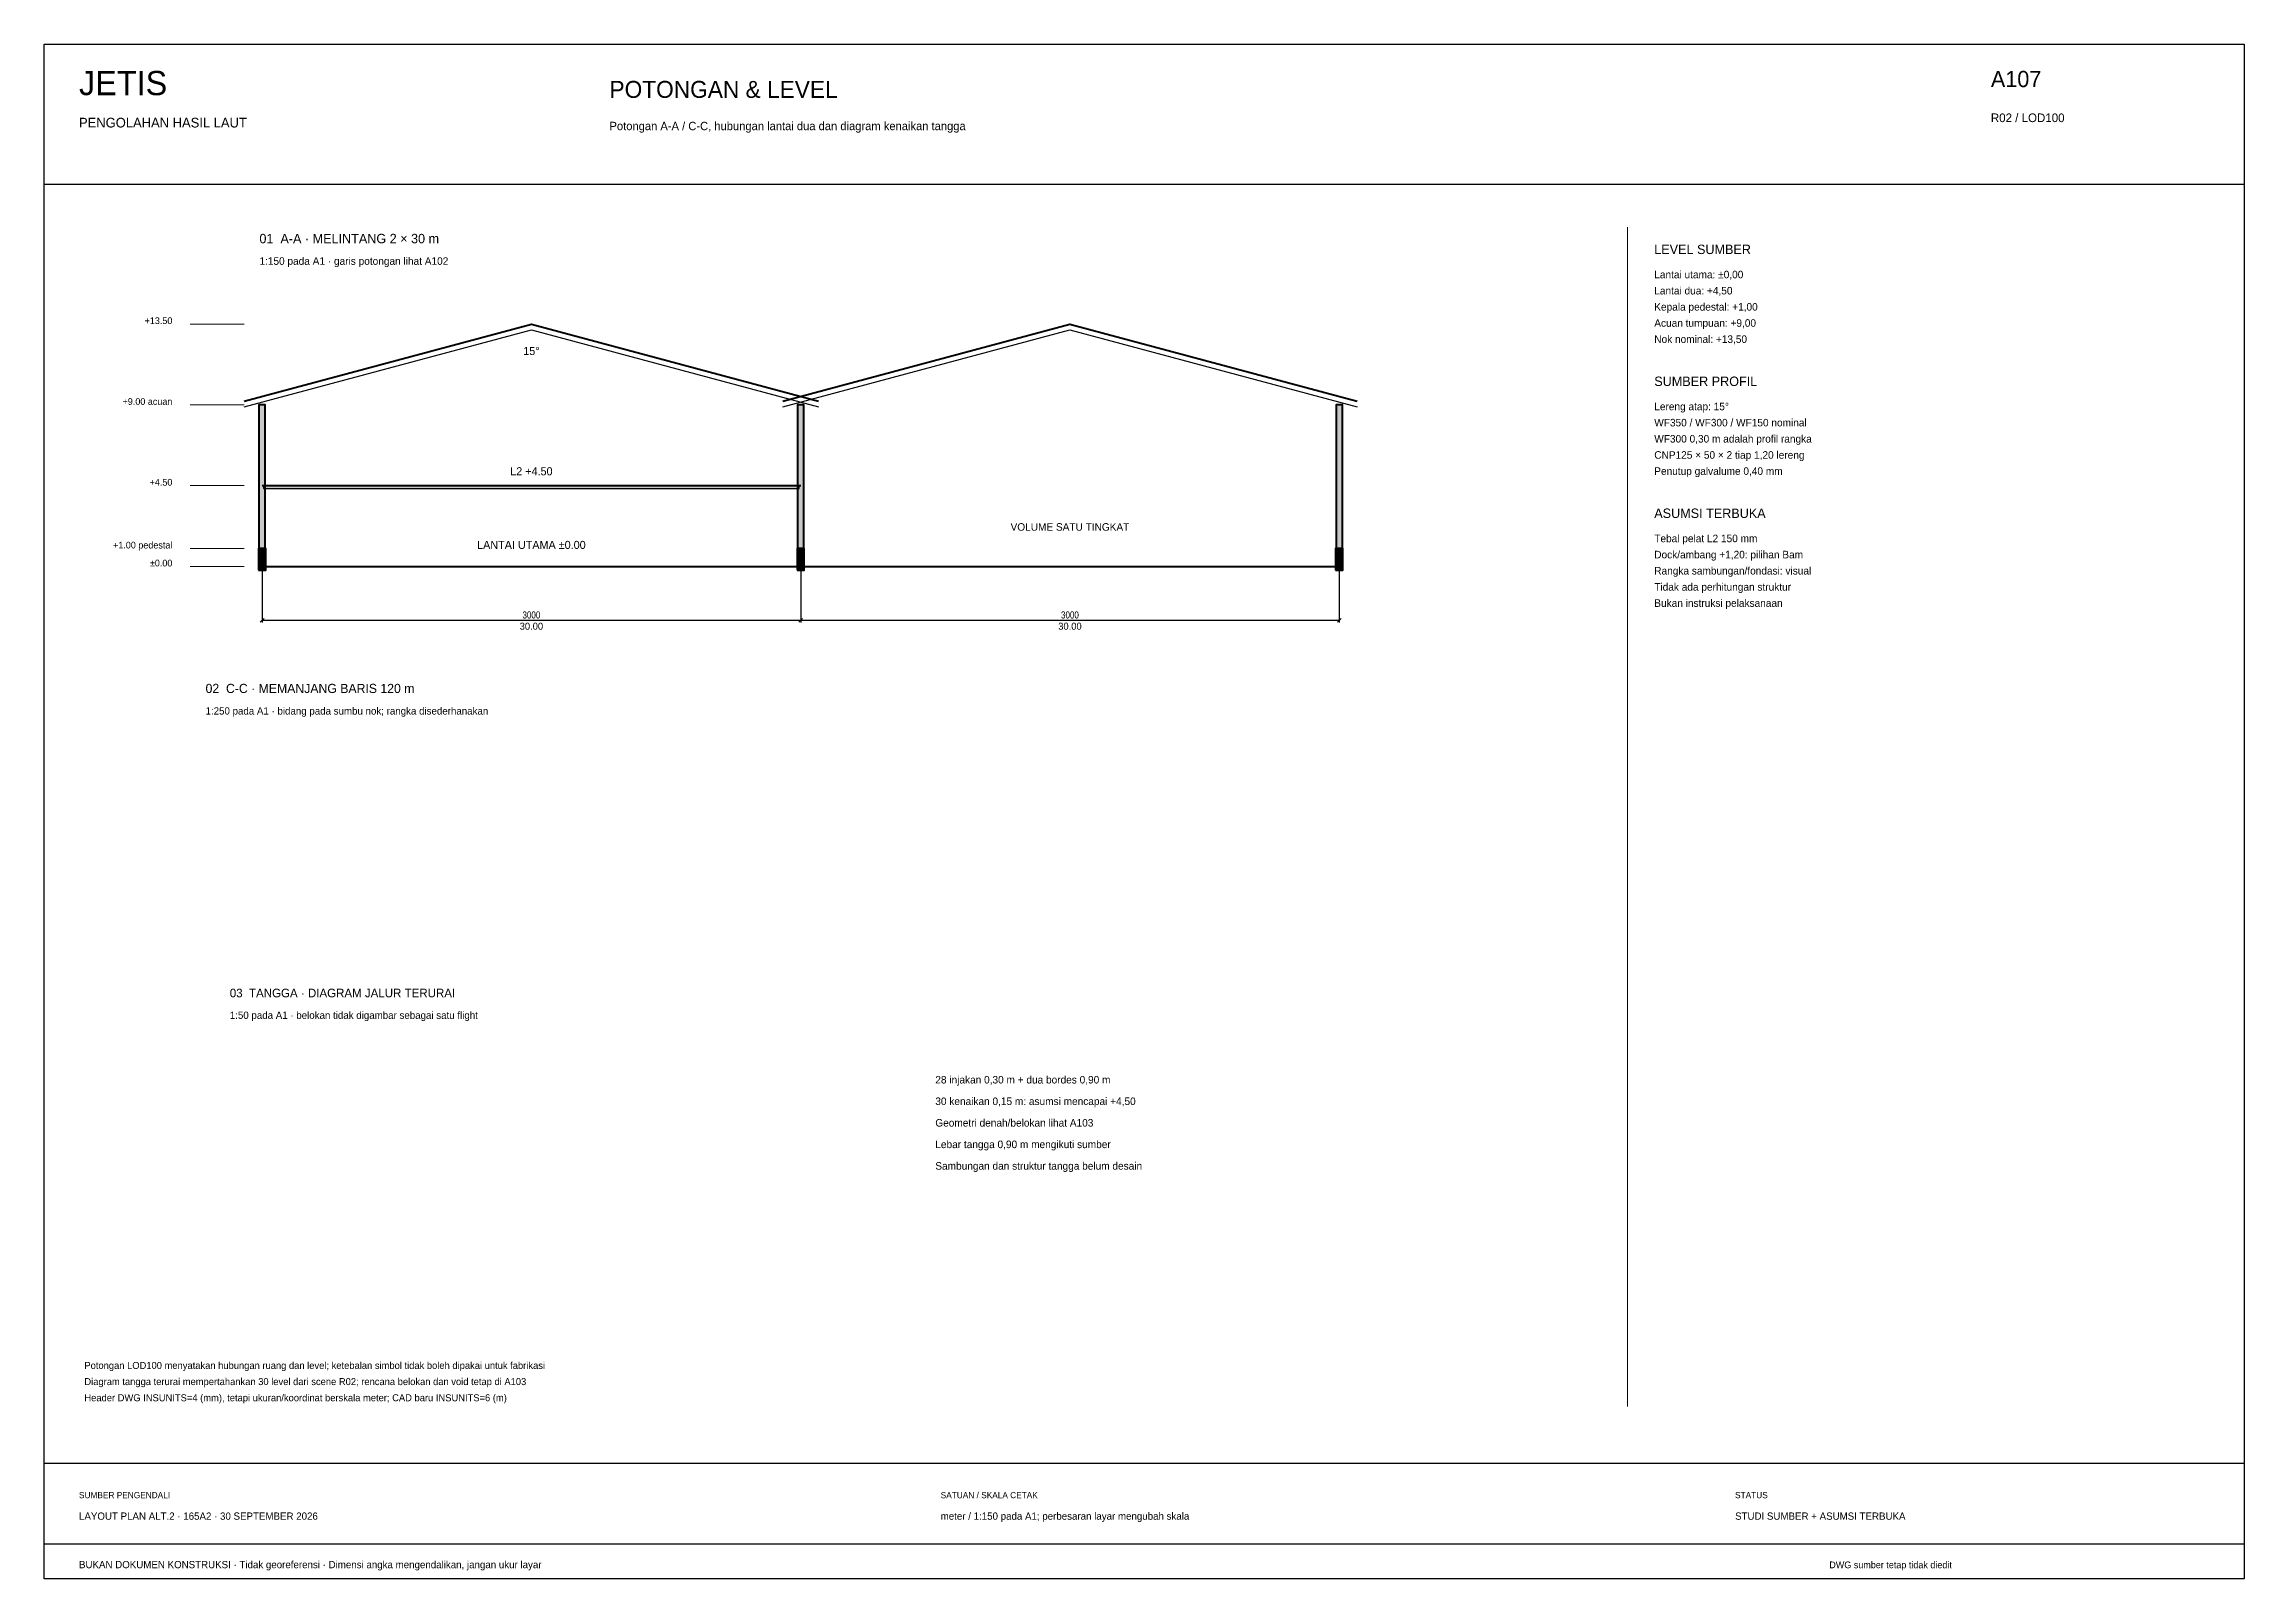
# Model space of a CAD drawing. Header units: metres. Extents: x -40 to 12011, y -1317 to 9636.
# Drawn here: x -8.7 to 113.8, y -1316.8 to -1231.3 of the extents above; entities that cross this region are included whole.
import ezdxf
from ezdxf.enums import TextEntityAlignment as Align

# ---------------------------------------------------------------- set-up
doc = ezdxf.new("R2010")
doc.units = ezdxf.units.M
for name, color, linetype, lineweight in [('DIMENSION', 8, 'Continuous', 18), ('GRID', 8, 'Continuous', 13), ('HATCH', 8, 'Continuous', 13), ('NOTE', 7, 'Continuous', 15), ('ROOF', 4, 'Continuous', 40), ('SECTION', 7, 'Continuous', 60), ('STRUCTURE', 8, 'Continuous', 25), ('TITLE', 7, 'Continuous', 30), ('UPPER_FLOOR', 4, 'Continuous', 30)]:
    doc.layers.add(name, color=color, linetype=linetype, lineweight=lineweight)
doc.styles.add('OpenSansCondensed-Light', font='OpenSansCondensed-Light.ttf')
doc.dimstyles.new('EZDXF', dxfattribs={"dimtxt": 0.25, "dimasz": 0.175, "dimexe": 0.375, "dimexo": 0.125, "dimgap": 0.1, "dimtad": 1, "dimlfac": 100, "dimzin": 12, "dimdsep": 46, "dimtxsty": 'OpenSansCondensed-Light', "dimblk": 'ARCHTICK', "dimcen": 2.5, "dimazin": 3, "dimtfac": 0.5, "dimtmove": 2, "dimatfit": 3})

msp = doc.modelspace()

# ---------------------------------------------------------------- texts
at = {"layer": 'DIMENSION'}
for p in [(18.45, -1263.73), (48.45, -1263.73)]:
    msp.add_text('30.00', height=0.39, dxfattribs=at).set_placement(p, align=Align.MIDDLE_CENTER)
at = {"layer": 'NOTE'}
for s, p in [('+13.50', (-1.55, -1246.9)), ('+9.00 acuan', (-1.55, -1251.4)), ('+4.50', (-1.55, -1255.9)), ('+1.00 pedestal', (-1.55, -1259.4)), ('±0.00', (-1.55, -1260.4))]:
    msp.add_text(s, height=0.375, dxfattribs=at).set_placement(p, align=Align.RIGHT)
msp.add_text('VOLUME SATU TINGKAT', height=0.42, dxfattribs=at).set_placement((48.45, -1258.2), align=Align.MIDDLE_CENTER)
at = {"layer": 'ROOF'}
msp.add_text('15°', height=0.45, dxfattribs=at).set_placement((18.45, -1248.4), align=Align.MIDDLE_CENTER)
at = {"layer": 'TITLE'}
for s, height, p in [('JETIS', 1.35, (-6.75, -1234.15)), ('A107', 0.9, (99.75, -1233.7)), ('POTONGAN & LEVEL', 0.945, (22.8, -1234.3)), ('R02 / LOD100', 0.48, (99.75, -1235.65)), ('PENGOLAHAN HASIL LAUT', 0.54, (-6.75, -1235.95)), ('Potongan A-A / C-C, hubungan lantai dua dan diagram kenaikan tangga', 0.465, (22.8, -1236.1)), ('01  A-A · MELINTANG 2 × 30 m', 0.525, (3.3, -1242.4)), ('LEVEL SUMBER', 0.525, (81, -1243)), ('1:150 pada A1 · garis potongan lihat A102', 0.42, (3.3, -1243.6)), ('Lantai utama: ±0,00', 0.42, (81, -1244.35)), ('Lantai dua: +4,50', 0.42, (81, -1245.25)), ('Kepala pedestal: +1,00', 0.42, (81, -1246.15)), ('Acuan tumpuan: +9,00', 0.42, (81, -1247.05)), ('Nok nominal: +13,50', 0.42, (81, -1247.95)), ('SUMBER PROFIL', 0.525, (81, -1250.35)), ('WF350 / WF300 / WF150 nominal', 0.42, (81, -1252.6)), ('Lereng atap: 15°', 0.42, (81, -1251.7)), ('WF300 0,30 m adalah profil rangka', 0.42, (81, -1253.5)), ('CNP125 × 50 × 2 tiap 1,20 lereng', 0.42, (81, -1254.4)), ('Penutup galvalume 0,40 mm', 0.42, (81, -1255.3)), ('ASUMSI TERBUKA', 0.525, (81, -1257.7)), ('Tebal pelat L2 150 mm', 0.42, (81, -1259.05)), ('Dock/ambang +1,20: pilihan Bam', 0.42, (81, -1259.95)), ('Rangka sambungan/fondasi: visual', 0.42, (81, -1260.85)), ('Tidak ada perhitungan struktur', 0.42, (81, -1261.75)), ('Bukan instruksi pelaksanaan', 0.42, (81, -1262.65)), ('02  C-C · MEMANJANG BARIS 120 m', 0.51, (0.3, -1267.45)), ('1:250 pada A1 · bidang pada sumbu nok; rangka disederhanakan', 0.405, (0.3, -1268.65)), ('03  TANGGA · DIAGRAM JALUR TERURAI', 0.48, (1.65, -1284.4)), ('1:50 pada A1 · belokan tidak digambar sebagai satu flight', 0.405, (1.65, -1285.6)), ('28 injakan 0,30 m + dua bordes 0,90 m', 0.42, (40.95, -1289.2)), ('30 kenaikan 0,15 m: asumsi mencapai +4,50', 0.42, (40.95, -1290.4)), ('Geometri denah/belokan lihat A103', 0.42, (40.95, -1291.6)), ('Lebar tangga 0,90 m mengikuti sumber', 0.42, (40.95, -1292.8)), ('Sambungan dan struktur tangga belum desain', 0.42, (40.95, -1294)), ('Potongan LOD100 menyatakan hubungan ruang dan level; ketebalan simbol tidak boleh dipakai untuk fabrikasi', 0.39, (-6.45, -1305.1)), ('Diagram tangga terurai mempertahankan 30 level dari scene R02; rencana belokan dan void tetap di A103', 0.39, (-6.45, -1306)), ('Header DWG INSUNITS=4 (mm), tetapi ukuran/koordinat berskala meter; CAD baru INSUNITS=6 (m)', 0.39, (-6.45, -1306.9)), ('SUMBER PENGENDALI', 0.345, (-6.75, -1312.3)), ('SATUAN / SKALA CETAK', 0.345, (41.25, -1312.3)), ('STATUS', 0.345, (85.5, -1312.3)), ('LAYOUT PLAN ALT.2 · 165A2 · 30 SEPTEMBER 2026', 0.405, (-6.75, -1313.5)), ('meter / 1:150 pada A1; perbesaran layar mengubah skala', 0.405, (41.25, -1313.5)), ('STUDI SUMBER + ASUMSI TERBUKA', 0.405, (85.5, -1313.5)), ('BUKAN DOKUMEN KONSTRUKSI · Tidak georeferensi · Dimensi angka mengendalikan, jangan ukur layar', 0.405, (-6.75, -1316.2)), ('DWG sumber tetap tidak diedit', 0.375, (90.75, -1316.2))]:
    msp.add_text(s, height=height, dxfattribs=at).set_placement(p)
msp.add_text('LANTAI UTAMA ±0.00', height=0.45, dxfattribs=at).set_placement((18.45, -1259.2), align=Align.MIDDLE_CENTER)
at = {"layer": 'UPPER_FLOOR'}
msp.add_text('L2 +4.50', height=0.45, dxfattribs=at).set_placement((18.45, -1255.1), align=Align.MIDDLE_CENTER)

# ---------------------------------------------------------------- blocks, each defined once
blk = doc.blocks.new('_ARCHTICK')
at = {"color": 0, "linetype": 'ByBlock', "const_width": 0.15}
blk.add_lwpolyline([(-0.5, -0.5), (0.5, 0.5)], dxfattribs=at)

# ---------------------------------------------------------------- dimensions: what is measured, and where the dimension line sits
at = {"layer": 'DIMENSION'}
for base, p1, p2 in [((3.45, -1263.4), (3.45, -1260.4), (33.45, -1260.4)), ((33.45, -1263.4), (33.45, -1260.4), (63.45, -1260.4))]:
    msp.add_linear_dim(base=base, p1=p1, p2=p2, dimstyle='EZDXF', override={"dimtxt": 0.39, "dimasz": 0.12, "dimexe": 0.12, "dimexo": 0.09, "dimtad": 1, "dimdec": 2, "dimclrd": 8, "dimclre": 8, "dimclrt": 8}, dxfattribs=at).render()

# ---------------------------------------------------------------- hatches: boundary and pattern name
at = {"layer": 'HATCH'}
for points in [[(3.275, -1259.4), (3.625, -1259.4), (3.625, -1251.4), (3.275, -1251.4)], [(33.275, -1259.4), (33.625, -1259.4), (33.625, -1251.4), (33.275, -1251.4)], [(63.275, -1259.4), (63.625, -1259.4), (63.625, -1251.4), (63.275, -1251.4)], [(3.525, -1256.05), (33.375, -1256.05), (33.375, -1255.9), (3.525, -1255.9)], [(3.25, -1260.6), (3.65, -1260.6), (3.65, -1259.4), (3.25, -1259.4)], [(33.25, -1260.6), (33.65, -1260.6), (33.65, -1259.4), (33.25, -1259.4)], [(63.25, -1260.6), (63.65, -1260.6), (63.65, -1259.4), (63.25, -1259.4)]]:
    msp.add_hatch(color=7, dxfattribs=at).paths.add_polyline_path(points)

# ---------------------------------------------------------------- linework, layer by layer
at = {"layer": 'DIMENSION', "linetype": 'Continuous'}
for p, q in [((2.45, -1246.9), (-0.55, -1246.9)), ((2.45, -1251.4), (-0.55, -1251.4)), ((2.45, -1255.9), (-0.55, -1255.9)), ((2.45, -1259.4), (-0.55, -1259.4)), ((2.45, -1260.4), (-0.55, -1260.4)), ((3.45, -1260.4), (3.45, -1263.4)), ((33.45, -1260.4), (33.45, -1263.4)), ((33.45, -1260.4), (33.45, -1263.4)), ((63.45, -1260.4), (63.45, -1263.4)), ((3.345, -1263.505), (3.555, -1263.295)), ((3.45, -1263.4), (33.45, -1263.4)), ((33.345, -1263.505), (33.555, -1263.295)), ((33.345, -1263.505), (33.555, -1263.295)), ((33.45, -1263.4), (63.45, -1263.4)), ((63.345, -1263.505), (63.555, -1263.295))]:
    msp.add_line(p, q, dxfattribs=at)
at = {"layer": 'GRID'}
msp.add_line((79.5, -1241.5), (79.5, -1307.2), dxfattribs=at)
at = {"layer": 'ROOF', "linetype": 'Continuous'}
for points in [[(2.45, -1251.18719), (18.45, -1246.9), (34.45, -1251.18719)], [(32.45, -1251.18719), (48.45, -1246.9), (64.45, -1251.18719)]]:
    msp.add_lwpolyline(points, dxfattribs=at)
at = {"layer": 'SECTION', "linetype": 'Continuous'}
for p, q in [((3.45, -1255.9), (33.45, -1255.9)), ((3.45, -1260.4), (63.45, -1260.4))]:
    msp.add_line(p, q, dxfattribs=at)
for points in [[(3.275, -1259.4), (3.625, -1259.4), (3.625, -1251.4), (3.275, -1251.4)], [(33.275, -1259.4), (33.625, -1259.4), (33.625, -1251.4), (33.275, -1251.4)], [(63.275, -1259.4), (63.625, -1259.4), (63.625, -1251.4), (63.275, -1251.4)], [(3.25, -1260.6), (3.65, -1260.6), (3.65, -1259.4), (3.25, -1259.4)], [(33.25, -1260.6), (33.65, -1260.6), (33.65, -1259.4), (33.25, -1259.4)], [(63.25, -1260.6), (63.65, -1260.6), (63.65, -1259.4), (63.25, -1259.4)]]:
    msp.add_lwpolyline(points, close=True, dxfattribs=at)
at = {"layer": 'STRUCTURE', "linetype": 'Continuous'}
for points in [[(2.45, -1251.50306), (18.45, -1247.21587), (34.45, -1251.50306)], [(32.45, -1251.50306), (48.45, -1247.21587), (64.45, -1251.50306)]]:
    msp.add_lwpolyline(points, dxfattribs=at)
at = {"layer": 'TITLE'}
for p, q in [((-8.7, -1231.3), (113.85, -1231.3)), ((-8.7, -1316.8), (-8.7, -1231.3)), ((113.85, -1231.3), (113.85, -1316.8)), ((-8.7, -1239.1), (113.85, -1239.1)), ((-8.7, -1310.35), (113.85, -1310.35)), ((-8.7, -1314.85), (113.85, -1314.85)), ((113.85, -1316.8), (-8.7, -1316.8))]:
    msp.add_line(p, q, dxfattribs=at)
at = {"layer": 'UPPER_FLOOR', "linetype": 'Continuous'}
msp.add_lwpolyline([(3.525, -1256.05), (33.375, -1256.05), (33.375, -1255.9), (3.525, -1255.9)], close=True, dxfattribs=at)

msp.set_redraw_order([(e.dxf.handle, doc.entitydb.next_handle()) for e in msp.query("TEXT MTEXT ATTDEF DIMENSION ARC_DIMENSION")])  # texts and dimensions are drawn at this point

doc.saveas('drawing.dxf')
